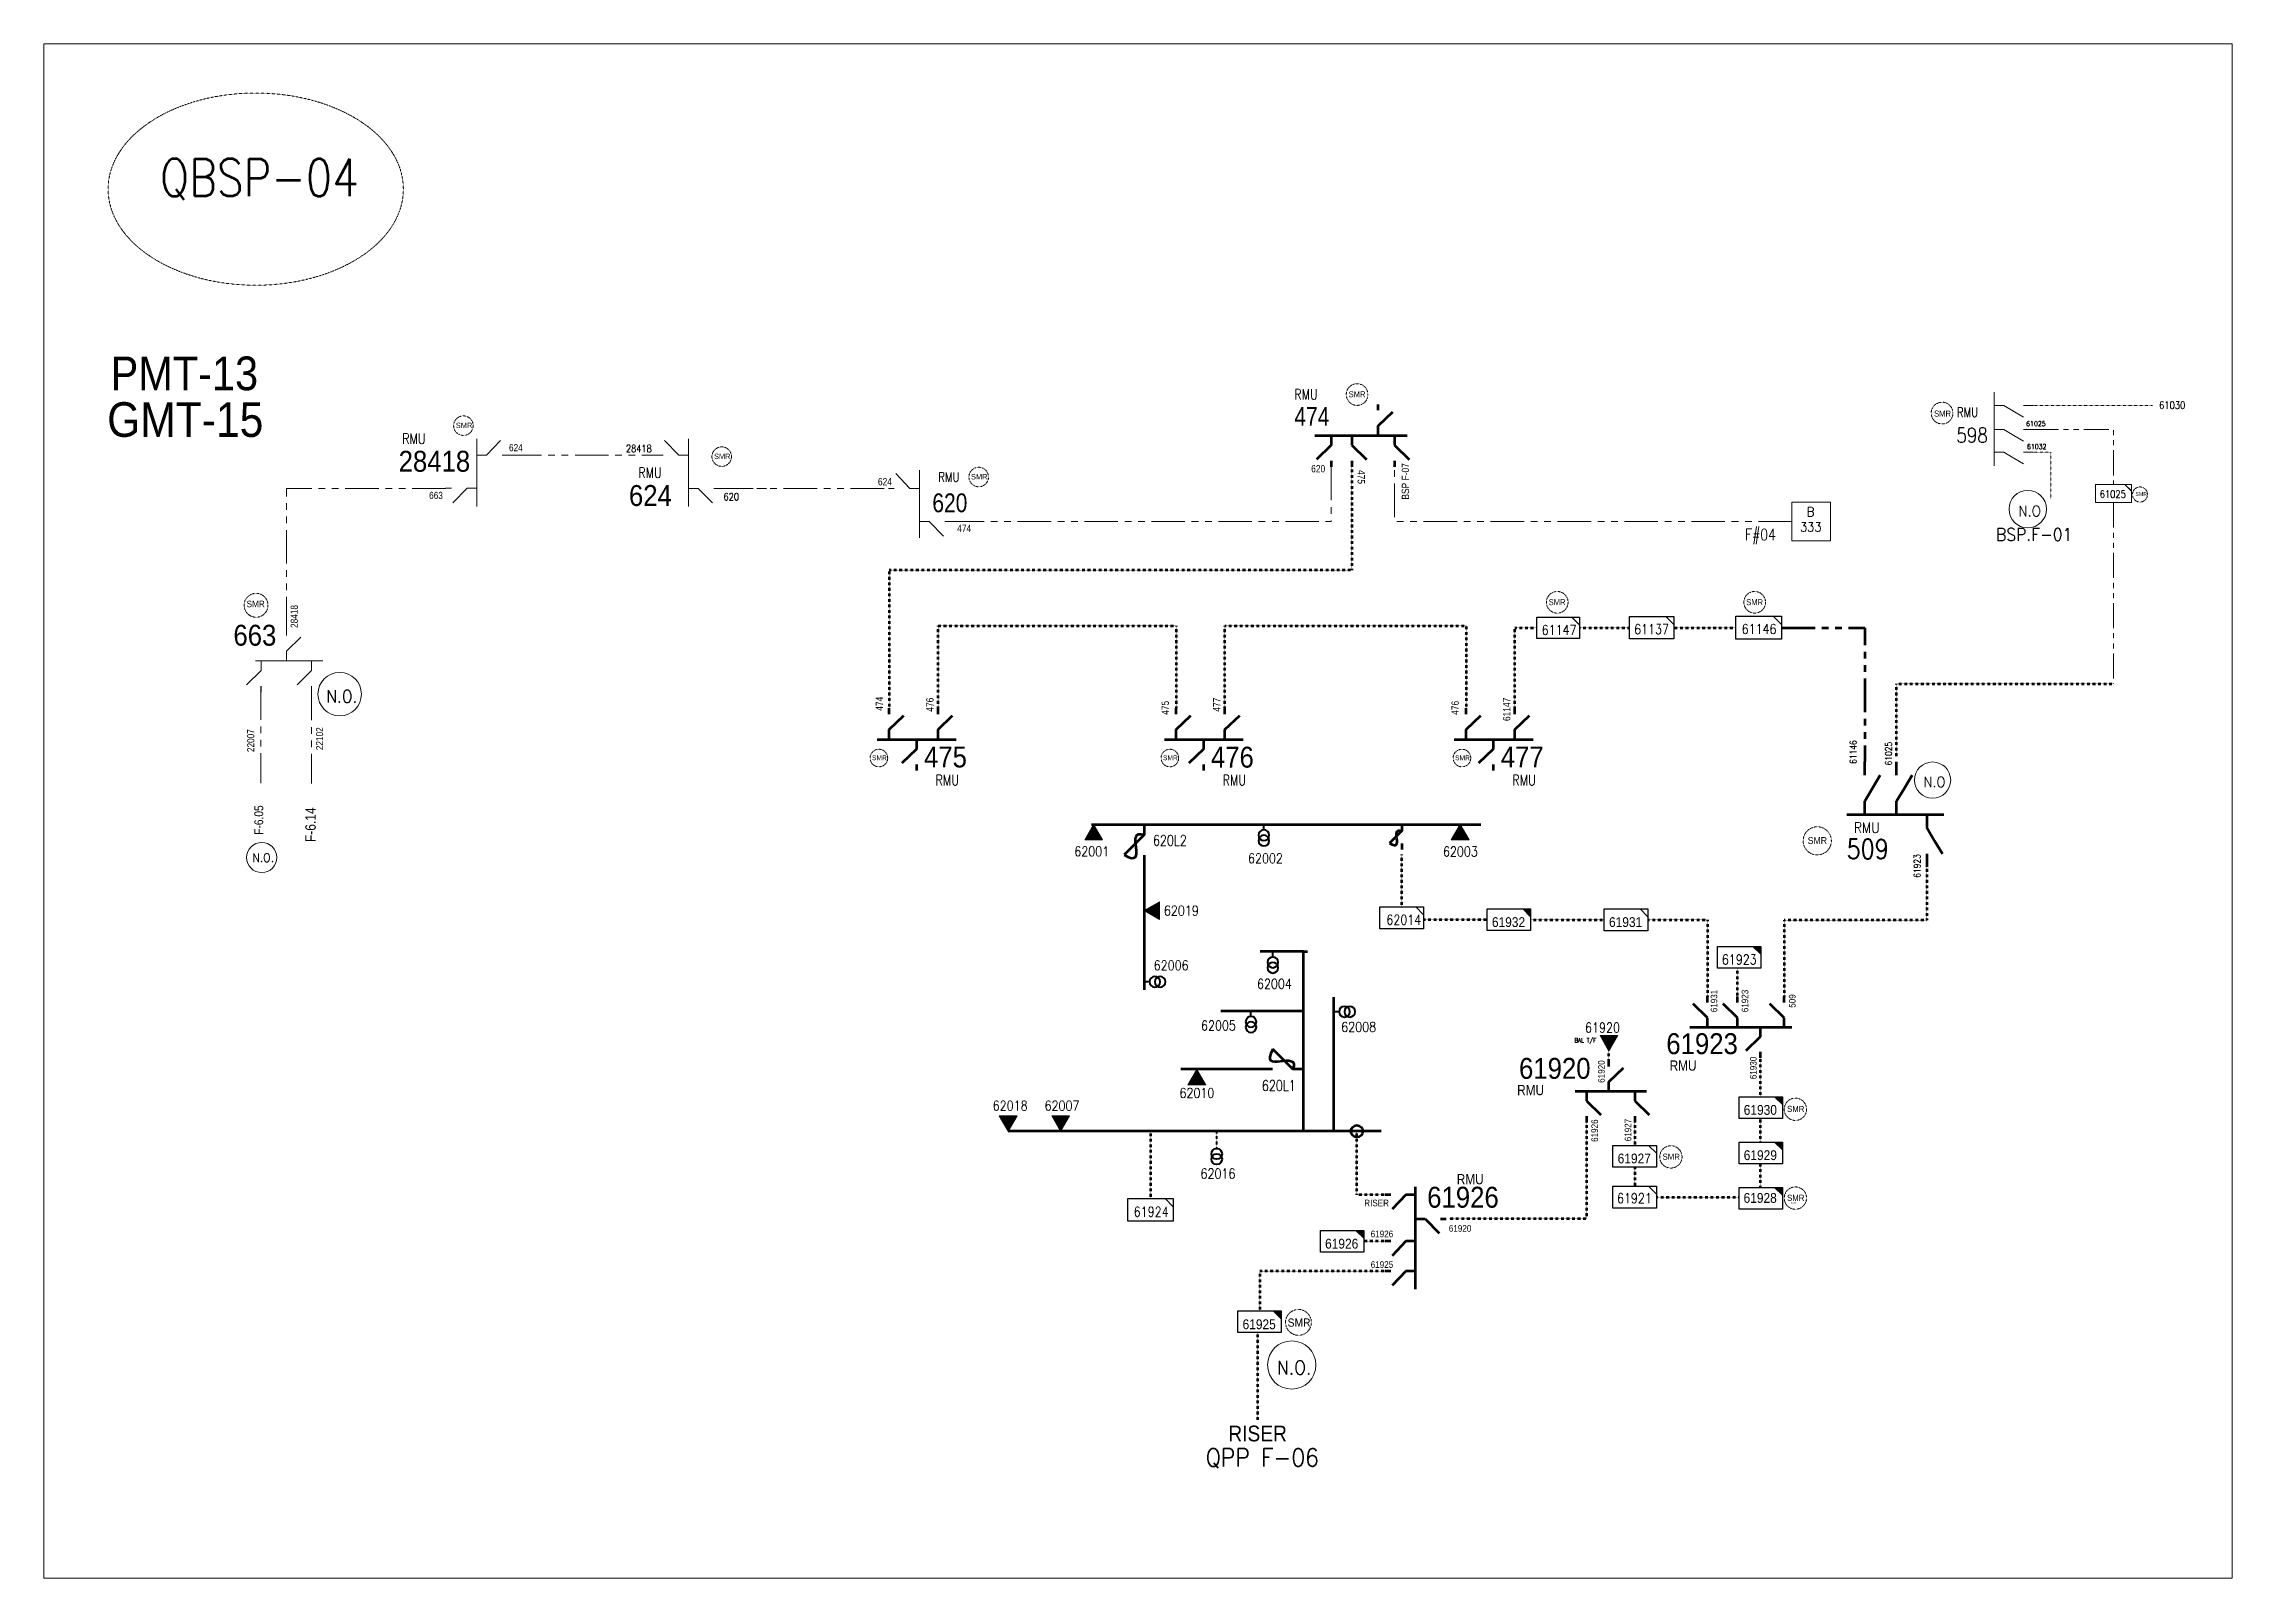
# Model space of a CAD drawing. Header units: metres. Extents: x 65984 to 144644, y -19036 to 23726.
# Drawn here: x 86619 to 88011, y 11408 to 12385 of the extents above; entities that cross this region are included whole.
import ezdxf
from ezdxf.enums import TextEntityAlignment as Align

# ---------------------------------------------------------------- set-up
doc = ezdxf.new("R2010")
doc.units = ezdxf.units.M
doc.header["$MEASUREMENT"] = 0
for name, pattern in [('( Phantom )', [2.5, 1.25, -0.25, 0.25, -0.25, 0.25, -0.25]), ('DGN Style 2', [0.023128, 0, -0.023128]), ('DGN Style 3', [0.013877, 0, -0.013877])]:
    doc.linetypes.add(name, pattern=pattern)
doc.layers.get('0').update_dxf_attribs({"color": 95, "lineweight": 40})
for name, color, linetype, lineweight in [('d_eos', 111, 'Continuous', 40), ('d_eos no', 121, 'Continuous', 40), ('d_fco text', 95, 'Continuous', 40), ('d_switch', 95, 'Continuous', 40), ('d_tf', 1, 'Continuous', 40), ('d_tf no', 6, 'Continuous', 40), ('d_ug cable', 95, 'Continuous', 40), ('d_ug main line', 95, 'Continuous', 40), ('d_village name', 7, 'Continuous', 40), ('fedr no', 95, 'Continuous', 40), ('GRID STATION  04', 7, 'Continuous', 40), ('Level 37', 7, 'Continuous', 0), ('O H MAIN FEEDER', 4, 'Continuous', 100), ('SW N O', 114, 'Continuous', 30)]:
    doc.layers.add(name, color=color, linetype=linetype, lineweight=lineweight)
doc.styles.add('NASKHF', font='naskhf.shx', dxfattribs={"height": 8})
doc.styles.add('Style-Arial', font='arial.ttf')
doc.styles.add('Style-ENGINEERING', font='ENGINEERING.shx')
doc.styles.add('Style-msdefault', font='msdefault.shx')
doc.styles.add('Style-simplex', font='simplex.shx')
doc.styles.add('Style-STANDARD', font='STANDARD.shx')

msp = doc.modelspace()

# ---------------------------------------------------------------- texts
at = {"color": 3, "linetype": 'Continuous', "lineweight": 80, "style": 'Style-STANDARD', "width": 0.833333}
for s, p in [('620L2', (87335.2, 11877.9)), ('620L1', (87404.5, 11721.9))]:
    msp.add_text(s, height=6.82, dxfattribs=at).set_placement(p, align=Align.MIDDLE_CENTER)
at = {"layer": 'd_eos no', "color": 7, "linetype": 'Continuous', "lineweight": 13, "style": 'Style-Arial', "width": 0.88}
for s, height, p in [('PMT-13', 21.46, (86661.4, 12185.8)), ('GMT-15', 22.04, (86659.2, 12156.7))]:
    msp.add_text(s, height=height, dxfattribs=at).set_placement(p, align=Align.TOP_LEFT)
at = {"layer": 'd_eos no', "color": 2, "linetype": 'Continuous', "lineweight": 140}
for s, height, style, width, p in [('474', 11.98, 'Style-msdefault', 0.833333, (87414.4, 12141.7)), ('475', 13.31, 'Style-Arial', 0.88, (87178.8, 11924.3)), ('476', 13.31, 'Style-Arial', 0.88, (87361.3, 11924.2)), ('477', 13.31, 'Style-Arial', 0.88, (87545.7, 11924.3))]:
    msp.add_text(s, height=height, dxfattribs=dict(at, style=style, width=width)).set_placement(p)
at = {"layer": 'd_eos no', "color": 2, "linetype": 'Continuous', "lineweight": 13, "style": 'Style-Arial', "width": 0.88}
for s, p in [('28418', (86844.6, 12125.8)), ('663', (86739.5, 12015.1))]:
    msp.add_text(s, height=13.31, dxfattribs=at).set_placement(p, align=Align.TOP_LEFT)
at = {"layer": 'd_eos no', "color": 2, "linetype": 'Continuous', "lineweight": 13, "style": 'Style-msdefault', "width": 0.833333}
msp.add_text('620', height=11.98, dxfattribs=at).set_placement((87184.1, 12086.7))
at = {"layer": 'd_eos no', "color": 7, "linetype": 'Continuous', "lineweight": 140, "style": 'Style-Arial', "width": 0.88}
for s, p in [('61923', (87651, 11755.2)), ('61920', (87557.3, 11739.5)), ('61926', (87498.9, 11657.5))]:
    msp.add_text(s, height=13.31, dxfattribs=at).set_placement(p, align=Align.TOP_LEFT)
at = {"layer": 'd_switch', "color": 7, "linetype": 'Continuous', "lineweight": 13, "style": 'Style-ENGINEERING', "width": 0.857143}
for s, p in [('624', (86914.8, 12130.1)), ('663', (86864, 12099.7))]:
    msp.add_text(s, height=4.57, dxfattribs=at).set_placement(p, align=Align.TOP_LEFT)
msp.add_text('28418', height=4.57, rotation=90, dxfattribs=at).set_placement((86775.9, 12013.1), align=Align.TOP_LEFT)
at = {"layer": 'd_switch', "color": 160, "linetype": 'Continuous', "lineweight": 13, "style": 'Style-ENGINEERING', "width": 0.857143}
for s, p in [('22007', (86748.2, 11934.1)), ('22102', (86792, 11935.3))]:
    msp.add_text(s, height=4.57, rotation=90, dxfattribs=at).set_placement(p, align=Align.TOP_LEFT)
at = {"layer": 'd_switch', "color": 55, "linetype": 'Continuous', "lineweight": 13, "style": 'Style-ENGINEERING', "width": 0.857143}
for s, height, p in [('F-6.05', 5.65, (86752.8, 11881.5)), ('F-6.14', 6.68, (86785.2, 11876.8))]:
    msp.add_text(s, height=height, rotation=90, dxfattribs=at).set_placement(p, align=Align.TOP_LEFT)
at = {"layer": 'd_tf no', "color": 1, "linetype": 'Continuous', "lineweight": 13, "style": 'Style-msdefault', "width": 0.945946}
for height, p in [(3.81, (87448.9, 12163.7)), (3.43, (86881, 12143.7)), (3.43, (87045.2, 12124)), (3.43, (87208.7, 12111)), (4.11, (86747.9, 12030.4)), (3.81, (87576.2, 12031.4)), (3.81, (87701.8, 12031.4)), (3.09, (87145.7, 11932)), (3.09, (87330.8, 11932)), (3.09, (87516.6, 11932))]:
    msp.add_text('SMR', height=height, dxfattribs=at).set_placement(p, align=Align.TOP_LEFT)
at = {"layer": 'd_tf no', "color": 7, "linetype": 'Continuous', "lineweight": 13, "style": 'Style-STANDARD', "width": 0.909091}
msp.add_text('61030', height=4.69, dxfattribs=at).set_placement((87972.8, 12154.8), align=Align.MIDDLE_CENTER)
at = {"layer": 'd_tf no', "color": 1, "linetype": 'Continuous', "lineweight": 40, "style": 'Style-msdefault', "width": 0.945946}
for height, p in [(3.85, (87821.3, 12151.4)), (2.43, (87949.4, 12099.5)), (4.38, (87740.9, 11880)), (3.93, (87727.8, 11709)), (3.93, (87648.6, 11678.6)), (3.93, (87727.8, 11652.4)), (5.19, (87410.1, 11573.7))]:
    msp.add_text('SMR', height=height, dxfattribs=at).set_placement(p, align=Align.TOP_LEFT)
at = {"layer": 'd_tf no', "color": 121, "linetype": 'Continuous', "lineweight": 13, "style": 'Style-STANDARD', "width": 0.909091}
msp.add_text('61025', height=4.69, dxfattribs=at).set_placement((87935, 12098.2), align=Align.MIDDLE_CENTER)
at = {"layer": 'd_tf no', "color": 2, "linetype": 'Continuous', "lineweight": 40, "width": 0.909091}
for s, style, p in [('61147', 'Style-STANDARD', (87582.8, 12011.8)), ('61146', 'Style-STANDARD', (87710, 12012.4)), ('61930', 'Style-msdefault', (87710.8, 11706.4)), ('61927', 'Style-msdefault', (87630.6, 11675.5)), ('61928', 'Style-msdefault', (87710.7, 11650.4)), ('61925', 'Style-msdefault', (87392, 11570))]:
    msp.add_text(s, height=6.25, dxfattribs=dict(at, style=style)).set_placement(p, align=Align.MIDDLE_CENTER)
at = {"layer": 'd_tf no', "color": 3, "linetype": 'Continuous', "lineweight": 40, "width": 0.909091}
for s, style, p in [('61137', 'Style-STANDARD', (87641.6, 12012.3)), ('62001', 'Style-STANDARD', (87285.5, 11870.9)), ('62002', 'Style-STANDARD', (87396, 11866.5)), ('62003', 'Style-STANDARD', (87520, 11870.8)), ('62019', 'Style-STANDARD', (87342.5, 11833.2)), ('62014', 'Style-STANDARD', (87484, 11827.4)), ('61932', 'Style-msdefault', (87550.6, 11825.9)), ('61931', 'Style-msdefault', (87625.1, 11825.9)), ('61923', 'Style-STANDARD', (87697.4, 11802.1)), ('62006', 'Style-STANDARD', (87336, 11798.4)), ('62004', 'Style-STANDARD', (87401.7, 11786.6)), ('62005', 'Style-STANDARD', (87366.1, 11760.1)), ('62008', 'Style-STANDARD', (87455.3, 11759.2)), ('61920', 'Style-STANDARD', (87610.4, 11758.8)), ('62018', 'Style-STANDARD', (87233.6, 11709.1)), ('62007', 'Style-STANDARD', (87266.6, 11709.1)), ('62010', 'Style-STANDARD', (87352.4, 11717.2)), ('61929', 'Style-msdefault', (87710.8, 11677.6)), ('62016', 'Style-STANDARD', (87365.8, 11665.9)), ('61921', 'Style-STANDARD', (87630.7, 11650.2)), ('61924', 'Style-STANDARD', (87323.3, 11641.6)), ('61926', 'Style-msdefault', (87444.5, 11621.3))]:
    msp.add_text(s, height=6.25, dxfattribs=dict(at, style=style)).set_placement(p, align=Align.MIDDLE_CENTER)
at = {"layer": 'd_tf no', "color": 3, "linetype": 'Continuous', "lineweight": 40, "insert": (87599.5, 11750.3), "char_height": 2.773, "attachment_point": 5, "line_spacing_factor": 0.875695, "style": 'Style-STANDARD'}
msp.add_mtext('\\H1x;\\W0.909091;BAL T/F', dxfattribs=at)
at = {"layer": 'd_tf no', "color": 121, "linetype": 'Continuous', "lineweight": 40, "insert": (87730.2, 11647.5), "char_height": 0.482, "attachment_point": 1, "style": 'NASKHF'}
msp.add_mtext('\\Fmsdefault;\\H1x;\\W0.945946;14.09.2023', dxfattribs=at)
at = {"layer": 'fedr no', "color": 6, "linetype": 'Continuous', "lineweight": 13, "style": 'Style-STANDARD', "width": 0.909091}
msp.add_text('QBSP-04', height=23.76, dxfattribs=at).set_placement((86756, 12299.6), align=Align.MIDDLE_CENTER)
at = {"layer": 'fedr no', "color": 6, "linetype": 'Continuous', "lineweight": 40, "insert": (87885, 12072.6), "char_height": 7.97, "attachment_point": 5, "style": 'Style-STANDARD'}
msp.add_mtext('BSP.F-01', dxfattribs=at)
at = {"layer": 'fedr no', "color": 55, "linetype": 'Continuous', "lineweight": 13, "insert": (87394, 11484.7), "char_height": 11.25, "attachment_point": 5, "style": 'Style-STANDARD'}
msp.add_mtext('QPP F-06', dxfattribs=at)
at = {"layer": 'GRID STATION  04', "color": 3, "linetype": 'Continuous', "lineweight": 13, "style": 'Style-STANDARD'}
for s, p in [('B', (87742.8, 12087)), ('333', (87742.9, 12077.3))]:
    msp.add_text(s, height=5.87, dxfattribs=at).set_placement(p, align=Align.MIDDLE_CENTER)
at = {"layer": 'GRID STATION  04', "color": 3, "linetype": 'Continuous', "lineweight": 13, "style": 'Style-STANDARD', "width": 0.866667}
msp.add_text('F#04', height=7.33, dxfattribs=at).set_placement((87710.9, 12072.5), align=Align.MIDDLE_CENTER)
at = {"layer": 'Level 37', "color": 2, "linetype": 'Continuous', "lineweight": 53, "width": 0.854701}
for style, p in [('Style-STANDARD', (87421.8, 12161.7)), ('Style-STANDARD', (87193.6, 11916.2)), ('Style-STANDARD', (87376.2, 11916.2)), ('Style-STANDARD', (87560.5, 11916.2)), ('Style-simplex', (87778.5, 11886))]:
    msp.add_text('RMU', height=6.65, dxfattribs=dict(at, style=style)).set_placement(p, align=Align.MIDDLE_CENTER)
at = {"layer": 'Level 37', "color": 2, "linetype": 'Continuous', "lineweight": 53, "ltscale": 1.099462, "style": 'Style-STANDARD', "width": 0.854701}
msp.add_text('RMU', height=5.99, dxfattribs=at).set_placement((87842.6, 12150.3), align=Align.MIDDLE_CENTER)
at = {"layer": 'Level 37', "color": 2, "linetype": 'Continuous', "lineweight": 13, "style": 'Style-STANDARD'}
for s, height, width, p in [('598', 9.39, 0.909091, (87845.5, 12135.7)), ('RMU', 6.65, 0.854701, (86854.3, 12133.5)), ('RMU', 6.65, 0.854701, (87004.5, 12111.9))]:
    msp.add_text(s, height=height, dxfattribs=dict(at, width=width)).set_placement(p, align=Align.MIDDLE_CENTER)
at = {"layer": 'Level 37', "color": 7, "linetype": 'Continuous', "lineweight": 13, "style": 'Style-STANDARD', "width": 0.909091}
for s, height, p in [('61025', 3.17, (87886.1, 12143.1)), ('28418', 4.64, (86997.4, 12127.2)), ('61032', 3.17, (87886.6, 12128.5)), ('620', 4.64, (87056.2, 12096.6))]:
    msp.add_text(s, height=height, dxfattribs=at).set_placement(p, align=Align.MIDDLE_CENTER)
at = {"layer": 'Level 37', "color": 2, "linetype": 'Continuous', "lineweight": 53, "ltscale": 0.9, "style": 'Style-STANDARD', "width": 0.854701}
msp.add_text('RMU', height=5.98, dxfattribs=at).set_placement((87194.6, 12109.1), align=Align.MIDDLE_CENTER)
at = {"layer": 'Level 37', "color": 7, "linetype": 'Continuous', "lineweight": 53, "style": 'Style-msdefault', "width": 0.857143}
for s, rotation, p in [('620', 359.9925, (87425.1, 12112.1)), ('475', 269.9925, (87454.6, 12113.6))]:
    msp.add_text(s, height=4.66, rotation=rotation, dxfattribs=at).set_placement(p)
for s, rotation, p in [('BSP F-07', 89.9925, (87482.7, 12117.9)), ('474', 90, (87148.1, 11969.3)), ('476', 90, (87180.2, 11968.7)), ('475', 90, (87329.9, 11966.7)), ('477', 90, (87362.7, 11968.7)), ('476', 90, (87514.3, 11966.7)), ('61147', 90, (87547.1, 11968.7))]:
    msp.add_text(s, height=4.66, rotation=rotation, dxfattribs=at).set_placement(p, align=Align.TOP_RIGHT)
at = {"layer": 'Level 37', "color": 2, "linetype": 'Continuous', "lineweight": 13, "style": 'Style-Arial', "width": 0.88}
msp.add_text('624', height=13.31, dxfattribs=at).set_placement((86991.1, 12104), align=Align.TOP_LEFT)
at = {"layer": 'Level 37', "color": 7, "linetype": 'Continuous', "lineweight": 13, "style": 'Style-msdefault', "width": 0.857143}
for s, p in [('624', (87149.5, 12108.5)), ('474', (87199.9, 12078.8))]:
    msp.add_text(s, height=4.66, dxfattribs=at).set_placement(p, align=Align.TOP_LEFT)
at = {"layer": 'Level 37', "color": 7, "linetype": 'Continuous', "lineweight": 53, "width": 0.909091}
for s, rotation, style, p in [('61146', 90, 'Style-STANDARD', (87769.9, 11934.1)), ('61025', 90, 'Style-STANDARD', (87792.4, 11933.1)), ('61923', 90.008, 'Style-STANDARD', (87810.5, 11861.6)), ('61931', 90, 'Style-msdefault', (87681.3, 11775.7)), ('61923', 90, 'Style-msdefault', (87701, 11775.7)), ('509', 90, 'Style-msdefault', (87731.1, 11775.7)), ('61920', 89.9995, 'Style-msdefault', (87609.7, 11730.8)), ('61930', 90, 'Style-msdefault', (87706.3, 11733.1)), ('61926', 90, 'Style-msdefault', (87605.4, 11693.2)), ('61927', 90, 'Style-msdefault', (87626.6, 11693.6))]:
    msp.add_text(s, height=4.23, rotation=rotation, dxfattribs=dict(at, style=style)).set_placement(p, align=Align.MIDDLE_CENTER)
at = {"layer": 'Level 37', "color": 2, "linetype": 'Continuous', "lineweight": 120, "style": 'Style-STANDARD', "width": 0.909091}
msp.add_text('509', height=12.5, dxfattribs=at).set_placement((87779.1, 11872.4), align=Align.MIDDLE_CENTER)
at = {"layer": 'Level 37', "color": 7, "linetype": 'Continuous', "lineweight": 100, "style": 'Style-msdefault', "width": 0.86}
for p in [(87670.2, 11737.9), (87573.2, 11722.3), (87534.8, 11665.6)]:
    msp.add_text('RMU', height=6.52, rotation=0.0004, dxfattribs=at).set_placement(p, align=Align.TOP_RIGHT)
at = {"layer": 'Level 37', "color": 7, "linetype": 'Continuous', "lineweight": 53, "style": 'Style-msdefault', "width": 0.909091}
for s, p in [('RISER', (87466.7, 11647.2)), ('61926', (87470.1, 11627.5)), ('61920', (87519.8, 11631)), ('61925', (87470.1, 11608))]:
    msp.add_text(s, height=4.23, dxfattribs=at).set_placement(p, align=Align.MIDDLE_CENTER)
at = {"layer": 'Level 37', "color": 7, "linetype": 'Continuous', "lineweight": 53, "ltscale": 1.916566, "style": 'Style-msdefault', "width": 0.909091}
msp.add_text('RISER', height=10.03, dxfattribs=at).set_placement((87391, 11500.5), align=Align.MIDDLE_CENTER)

# ---------------------------------------------------------------- blocks, each defined once
blk = doc.blocks.new('*U1294')
at = {"layer": 'd_eos', "color": 2, "linetype": 'Continuous', "lineweight": 13, "ltscale": 0.849632}
for p, q in [((-4.6, 8.4), (-11.4, 15.4)), ((0, 16.2), (0, -16.2)), ((-12.1, 8.4), (-14.9, 8.4)), ((0, 8.4), (-4.6, 8.4)), ((0, -7.5), (4.7, -7.5)), ((4.7, -7.5), (11.5, -14.5)), ((12.1, -7.5), (14.9, -7.5))]:
    blk.add_line(p, q, dxfattribs=at)
blk = doc.blocks.new('*U1295')
at = {"layer": 'd_eos', "color": 2, "linetype": 'Continuous', "lineweight": 13, "ltscale": 0.849632}
for p, q in [((0, 16.2), (0, -16.2)), ((4.6, 8.4), (11.4, 15.4)), ((0, 8.4), (4.6, 8.4)), ((12.1, 8.4), (14.9, 8.4)), ((-12.1, -7.4), (-14.9, -7.4)), ((-4.6, -7.4), (-11.4, -14.5)), ((0, -7.4), (-4.6, -7.4))]:
    blk.add_line(p, q, dxfattribs=at)
blk = doc.blocks.new('*U1296')
at = {"layer": 'd_eos', "color": 2, "linetype": 'Continuous', "lineweight": 13, "ltscale": 0.849632}
for p, q in [((-12.1, 11.3), (-14.9, 11.3)), ((-4.6, 11.3), (-11.4, 18.3)), ((0, 11.3), (-4.6, 11.3)), ((0, 14), (0, -18.3)), ((-4.6, -12.9), (-11.4, -5.9)), ((0, -0.8), (4.7, -0.8)), ((4.7, -0.8), (11.4, -7.8)), ((12.1, -0.8), (14.9, -0.8)), ((-12.1, -12.9), (-14.9, -12.9)), ((0, -12.9), (-4.6, -12.9))]:
    blk.add_line(p, q, dxfattribs=at)
blk = doc.blocks.new('TRANS_2_1')
at = {"color": 0, "linetype": 'Continuous', "lineweight": 0, "ltscale": 500, "flags": 128}
blk.add_lwpolyline([(8668600, 4991700), (8668600, -5008300), (9500, -8300)], close=True, dxfattribs=at)
at = {"color": 0, "linetype": 'Continuous', "lineweight": 0, "ltscale": 500}
blk.add_solid([(8668600, 4991700), (8668600, -5008300), (9500, -8300)], dxfattribs=at)
blk = doc.blocks.new('FUSE01_1_1')
at = {"color": 0, "linetype": 'ByBlock', "lineweight": -2, "ltscale": 500}
blk.add_line((0, -8575), (0, -11275), dxfattribs=at)
at = {"color": 0, "linetype": 'ByBlock', "lineweight": -2, "ltscale": 500, "flags": 128}
blk.add_lwpolyline([(0, 25), (0, -2875), (-5600, -8475)], dxfattribs=at)
at = {"color": 0, "linetype": 'ByBlock', "lineweight": -2, "ltscale": 500}
blk.add_open_spline([(-5600, -8475), (1700, -12675), (-5800, -675), (0, -2875)], degree=3, dxfattribs=at)
blk = doc.blocks.new('TFU_180')
at = {"layer": 'd_fco text', "color": 0, "linetype": 'DGN Style 2', "lineweight": 40, "ltscale": 500}
blk.add_line((0, 5000), (0, 0), dxfattribs=at)
at = {"layer": 'd_fco text', "color": 0, "linetype": 'Continuous', "lineweight": 40, "ltscale": 500}
for centre in [(0, 15000), (0, 10000)]:
    blk.add_circle(centre, 5000, dxfattribs=at)
blk = doc.blocks.new('TFU_1_1')
at = {"layer": 'd_switch', "color": 0, "linetype": 'Continuous', "lineweight": 40, "ltscale": 500}
blk.add_line((0, 5000), (0, 0), dxfattribs=at)
for centre in [(0, 15000), (0, 10000)]:
    blk.add_circle(centre, 5000, dxfattribs=at)
blk = doc.blocks.new('TF_1_1')
at = {"layer": 'd_village name', "color": 0, "linetype": 'Continuous', "lineweight": 30, "ltscale": 500}
blk.add_line((3150, 2475), (4950, 675), dxfattribs=at)
blk.add_3dface([(-5050, 2475), (4950, 2475), (4950, -2525), (-5050, -2525)], dxfattribs=at)
blk = doc.blocks.new('TF_2_2')
at = {"layer": 'd_village name', "color": 0, "linetype": 'Continuous', "lineweight": 30, "ltscale": 500}
blk.add_line((3150, 2475), (4950, 675), dxfattribs=at)
blk.add_3dface([(-5050, 2475), (4950, 2475), (4950, -2525), (-5050, -2525)], dxfattribs=at)
blk = doc.blocks.new('exist.us-1000kva_1_1')
at = {"layer": 'd_village name', "color": 0, "linetype": 'Continuous', "lineweight": 0, "ltscale": 500, "flags": 128}
blk.add_lwpolyline([(19997, 6459), (16400, 10000), (20000, 10000)], close=True, dxfattribs=at)
at = {"layer": 'd_village name', "color": 0, "linetype": 'Continuous', "lineweight": 0, "ltscale": 500, "extrusion": (0, 0, -1)}
blk.add_solid([(-19997, 6459), (-16400, 10000), (-20000, 10000)], dxfattribs=at)
at = {"layer": 'd_village name', "color": 0, "linetype": 'DGN Style 3', "lineweight": 106, "ltscale": 500, "xscale": 2, "yscale": 2}
blk.add_blockref('TF_2_2', (10100, 5050), dxfattribs=at)
blk = doc.blocks.new('TF_1_2')
at = {"color": 0, "linetype": 'Continuous', "lineweight": 30, "ltscale": 500}
blk.add_line((3150, 2475), (4950, 675), dxfattribs=at)
blk.add_3dface([(-5050, 2475), (4950, 2475), (4950, -2525), (-5050, -2525)], dxfattribs=at)
blk = doc.blocks.new('*U1458')
at = {"layer": 'SW N O', "color": 3, "lineweight": 13, "ltscale": 0.426762}
blk.add_circle((0, 0), 16.8, dxfattribs=at)
at = {"layer": 'SW N O', "color": 3, "lineweight": 13, "style": 'Style-STANDARD'}
blk.add_text('N.O.', height=9.6, dxfattribs=at).set_placement((1.7, -0.2), align=Align.MIDDLE_CENTER)
blk = doc.blocks.new('*U3893')
at = {"layer": 'SW N O', "color": 3, "lineweight": 13, "ltscale": 0.426762}
blk.add_circle((0, 0), 16.8, dxfattribs=at)
at = {"layer": 'SW N O', "color": 3, "lineweight": 13, "insert": (1.7, -1.8), "char_height": 9.6, "attachment_point": 5, "line_spacing_factor": 0.6, "style": 'Style-STANDARD'}
blk.add_mtext('N.O.', dxfattribs=at)
blk = doc.blocks.new('*U3971')
at = {"layer": 'SW N O', "color": 3, "lineweight": 13, "ltscale": 0.426762}
blk.add_circle((0, 0), 16.8, dxfattribs=at)
at = {"layer": 'SW N O', "color": 3, "lineweight": 13, "insert": (1.7, -1.8), "char_height": 9.6, "attachment_point": 5, "line_spacing_factor": 0.6, "style": 'Style-STANDARD'}
blk.add_mtext('N.O', dxfattribs=at)
blk = doc.blocks.new('*U1060')
at = {"layer": 'd_eos', "color": 2, "linetype": 'Continuous', "lineweight": 13, "ltscale": 0.702598}
for p, q in [((-29.4, 54.9), (-29.3, -54.9)), ((-29.4, 34.8), (-14.7, 34.8)), ((-14.7, 34.8), (14.7, 17.4)), ((14.7, 34.8), (29.4, 34.8)), ((-29.3, -1), (-14.7, -1)), ((-14.7, -1), (0, -9.7)), ((0, -9.7), (14.7, -18.4)), ((14.7, -1), (29.4, -1)), ((-29.3, -34.7), (-14.7, -34.7)), ((-14.7, -34.7), (0, -43.4)), ((0, -43.4), (14.7, -52.1)), ((14.7, -34.7), (29.4, -34.7))]:
    blk.add_line(p, q, dxfattribs=at)
blk = doc.blocks.new('TF_1_4')
at = {"color": 0, "linetype": 'ByBlock', "lineweight": -2, "ltscale": 500}
blk.add_line((3150, 2475), (4950, 675), dxfattribs=at)
blk.add_3dface([(-5050, 2475), (4950, 2475), (4950, -2525), (-5050, -2525)], dxfattribs=at)
blk = doc.blocks.new('*U2555')
at = {"color": 2, "linetype": 'Continuous', "lineweight": 13, "ltscale": 0.546866, "flags": 128}
blk.add_lwpolyline([(18.3, 14.3), (28.6, 14.3), (28.6, 4)], close=True, dxfattribs=at)
at = {"color": 2, "linetype": 'Continuous', "lineweight": 13, "ltscale": 0.546866, "xscale": 0.005720000000000002, "yscale": 0.005720000000000002, "zscale": 0.006084002084081081}
blk.add_blockref('TF_1_4', (0.3, 0.2), dxfattribs=at)
blk = doc.blocks.new('*U4285')
at = {"layer": 'SW N O', "color": 3, "lineweight": 13, "ltscale": 0.426762}
blk.add_circle((0, 0), 16.8, dxfattribs=at)
at = {"layer": 'SW N O', "color": 3, "lineweight": 13, "insert": (1.7, -1.8), "char_height": 9.6, "attachment_point": 5, "line_spacing_factor": 0.6, "style": 'Style-STANDARD'}
blk.add_mtext('N.O', dxfattribs=at)

# ---------------------------------------------------------------- linework, layer by layer
at = {"color": 3, "linetype": 'Continuous', "lineweight": 100, "ltscale": 0.568021}
for p, q in [((87285.4, 11888), (87533, 11888)), ((87318.8, 11888), (87318.8, 11883.5)), ((87318.8, 11864.7), (87318.8, 11782.8)), ((87420.1, 11807.2), (87422.7, 11807.2)), ((87439.4, 11692.8), (87439.4, 11778.1)), ((87420.1, 11769.2), (87367.7, 11769.2)), ((87397.1, 11732.3), (87342.1, 11732.3)), ((87420.1, 11732.3), (87414.7, 11732.3)), ((87469.7, 11692.8), (87232.3, 11692.8))]:
    msp.add_line(p, q, dxfattribs=at)
at = {"color": 3, "linetype": 'DGN Style 3', "lineweight": 140}
for p, q in [((87482.7, 11835.6), (87482.7, 11869)), ((87537.1, 11827.4), (87496.7, 11827.4)), ((87564.6, 11827.4), (87611.6, 11827.4)), ((87696.3, 11778.5), (87696.3, 11796.7)), ((87614.5, 11737.7), (87614.5, 11743.8)), ((87710.6, 11739.6), (87710.6, 11714.8)), ((87630.9, 11698.8), (87630.9, 11683.8)), ((87711, 11685.9), (87711, 11701)), ((87323, 11649.8), (87323, 11692.8)), ((87630.9, 11669.9), (87630.9, 11657.8)), ((87711, 11657.1), (87711, 11672.2)), ((87644.8, 11650.9), (87697.3, 11650.9)), ((87472, 11622.8), (87458.6, 11622.8))]:
    msp.add_line(p, q, dxfattribs=at)
at = {"color": 3, "linetype": 'DGN Style 2', "lineweight": 40, "ltscale": 0.568021}
msp.add_line((87365, 11681.9), (87365, 11692.8), dxfattribs=at)
at = {"color": 5, "linetype": 'DGN Style 3', "lineweight": 140}
msp.add_line((87391.1, 11509.3), (87391.1, 11564.7), dxfattribs=at)
at = {"color": 3, "linetype": 'DGN Style 3', "lineweight": 140, "flags": 128}
for points in [[(87816.7, 11861.1), (87816.7, 11827.1), (87725.9, 11827.1), (87725.9, 11778.5)], [(87639.3, 11827.4), (87677.2, 11827.4), (87677.2, 11778.5)], [(87600.2, 11698.8), (87600.2, 11637.1), (87512.7, 11637.1)], [(87472, 11652.4), (87454.2, 11652.4), (87454.2, 11692.8)], [(87472, 11603.7), (87392.5, 11603.7), (87392.5, 11578.4)]]:
    msp.add_lwpolyline(points, dxfattribs=at)
at = {"color": 3, "linetype": 'Continuous', "lineweight": 100, "ltscale": 0.568021, "flags": 128}
msp.add_lwpolyline([(87420.1, 11692.8), (87420.1, 11807.2), (87392.7, 11807.2)], dxfattribs=at)
at = {"color": 3, "linetype": 'Continuous', "lineweight": 100, "ltscale": 0.568021}
msp.add_circle((87454.2, 11692.8), 3.8, dxfattribs=at)
at = {"layer": 'd_eos', "color": 2, "linetype": 'Continuous', "lineweight": 211, "ltscale": 0.849632}
for p, q in [((87467.7, 12151.6), (87467.7, 12155.3)), ((87467.7, 12141.7), (87477.1, 12150.7)), ((87467.7, 12135.5), (87467.7, 12141.7)), ((87427.5, 12135.5), (87486.1, 12135.5)), ((87437.8, 12129.3), (87428.5, 12120.2)), ((87437.8, 12135.5), (87437.8, 12129.3)), ((87451, 12135.5), (87451, 12129.3)), ((87451, 12129.3), (87460.3, 12120.2)), ((87478.1, 12135.5), (87478.1, 12129.3)), ((87478.1, 12129.3), (87487.4, 12120.2)), ((87156.7, 11958.3), (87156.7, 11962.1)), ((87187.7, 11958.3), (87187.7, 11962.1)), ((87339.2, 11958.3), (87339.2, 11962.1)), ((87370.2, 11958.3), (87370.2, 11962.1)), ((87523.6, 11958.3), (87523.6, 11962.1)), ((87554.6, 11958.3), (87554.6, 11962.1)), ((87156.7, 11948.4), (87166, 11957.4)), ((87156.7, 11942.2), (87156.7, 11948.4)), ((87187.7, 11948.4), (87197, 11957.4)), ((87187.7, 11942.2), (87187.7, 11948.4)), ((87339.2, 11948.4), (87348.6, 11957.4)), ((87339.2, 11942.2), (87339.2, 11948.4)), ((87370.2, 11948.4), (87379.6, 11957.4)), ((87370.2, 11942.2), (87370.2, 11948.4)), ((87523.6, 11948.4), (87532.9, 11957.4)), ((87523.6, 11942.2), (87523.6, 11948.4)), ((87554.6, 11948.4), (87563.9, 11957.4)), ((87554.6, 11942.2), (87554.6, 11948.4)), ((87149.1, 11942.2), (87199.3, 11942.2)), ((87174, 11936), (87164.7, 11927)), ((87174, 11942.2), (87174, 11936)), ((87331.7, 11942.2), (87381.9, 11942.2)), ((87356.6, 11936), (87347.3, 11927)), ((87356.6, 11942.2), (87356.6, 11936)), ((87516, 11942.2), (87566.2, 11942.2)), ((87540.9, 11936), (87531.6, 11927)), ((87540.9, 11942.2), (87540.9, 11936)), ((87174, 11926.1), (87174, 11922.3)), ((87356.6, 11926.1), (87356.6, 11922.3)), ((87540.9, 11926.1), (87540.9, 11922.3))]:
    msp.add_line(p, q, dxfattribs=at)
at = {"layer": 'd_eos', "color": 7, "linetype": 'Continuous', "lineweight": 211, "ltscale": 0.849632}
for p, q in [((87437.8, 12119.4), (87437.8, 12115.6)), ((87451, 12119.4), (87451, 12115.6)), ((87478.1, 12119.4), (87478.1, 12115.6))]:
    msp.add_line(p, q, dxfattribs=at)
at = {"layer": 'd_eos', "color": 7, "linetype": 'Continuous', "lineweight": 211, "ltscale": 0.935158}
for p, q in [((87777.2, 11919.4), (87777.2, 11927.8)), ((87777.2, 11902.8), (87787.1, 11919.4)), ((87797.5, 11919.4), (87797.5, 11927.8)), ((87802.5, 11911.1), (87807.4, 11919.4)), ((87797.5, 11902.8), (87802.5, 11911.1)), ((87797.5, 11894.4), (87797.5, 11902.8)), ((87816.7, 11894.4), (87816.7, 11886.1)), ((87816.7, 11886.1), (87821.6, 11877.7)), ((87821.6, 11877.7), (87826.6, 11869.4)), ((87816.7, 11869.4), (87816.7, 11861.1))]:
    msp.add_line(p, q, dxfattribs=at)
at = {"layer": 'd_eos', "color": 2, "linetype": 'Continuous', "lineweight": 211, "ltscale": 0.935158}
for p, q in [((87777.2, 11894.4), (87777.2, 11902.8)), ((87765.8, 11894.4), (87827.6, 11894.4))]:
    msp.add_line(p, q, dxfattribs=at)
at = {"layer": 'd_eos', "color": 7, "linetype": 'Continuous', "lineweight": 211, "ltscale": 0.832639}
for p, q in [((87677.2, 11774.8), (87677.2, 11778.5)), ((87696.3, 11774.8), (87696.3, 11778.5)), ((87725.9, 11774.8), (87725.9, 11778.5)), ((87677.2, 11765.1), (87668.1, 11774)), ((87677.2, 11759.1), (87677.2, 11765.1)), ((87696.3, 11765.1), (87687.1, 11774)), ((87696.3, 11759.1), (87696.3, 11765.1)), ((87725.9, 11765.1), (87716.8, 11774)), ((87725.9, 11759.1), (87725.9, 11765.1)), ((87665.9, 11759.1), (87730.9, 11759.1)), ((87710.6, 11753), (87701.5, 11744.1)), ((87710.6, 11759.1), (87710.6, 11753)), ((87614.5, 11734), (87614.5, 11737.7)), ((87710.6, 11743.3), (87710.6, 11739.6)), ((87614.5, 11724.3), (87623.7, 11733.1)), ((87614.5, 11718.2), (87614.5, 11724.3)), ((87638.4, 11718.2), (87593, 11718.2)), ((87600.2, 11718.2), (87600.2, 11712.2)), ((87600.2, 11712.2), (87609.4, 11703.3)), ((87630.9, 11718.2), (87630.9, 11712.2)), ((87630.9, 11712.2), (87640, 11703.3)), ((87600.2, 11702.4), (87600.2, 11698.8)), ((87630.9, 11702.4), (87630.9, 11698.8)), ((87475.7, 11652.4), (87472, 11652.4)), ((87485.4, 11652.4), (87476.6, 11643.3)), ((87491.5, 11652.4), (87485.4, 11652.4)), ((87491.5, 11592.4), (87491.5, 11657.4)), ((87491.5, 11637.1), (87497.6, 11637.1)), ((87497.6, 11637.1), (87506.4, 11628)), ((87507.3, 11637.1), (87510.9, 11637.1)), ((87475.7, 11622.8), (87472, 11622.8)), ((87485.4, 11622.8), (87476.6, 11613.6)), ((87491.5, 11622.8), (87485.4, 11622.8)), ((87475.7, 11603.7), (87472, 11603.7)), ((87485.4, 11603.7), (87476.6, 11594.6)), ((87491.5, 11603.7), (87485.4, 11603.7))]:
    msp.add_line(p, q, dxfattribs=at)
at = {"layer": 'd_ug cable', "color": 3, "linetype": 'DGN Style 3', "lineweight": 140}
for p, q in [((87595.8, 12013.2), (87627.7, 12013.2)), ((87655.9, 12013.2), (87695.3, 12013.2))]:
    msp.add_line(p, q, dxfattribs=at)
at = {"layer": 'd_ug cable', "color": 1, "linetype": 'DGN Style 3', "lineweight": 13, "flags": 128}
for points in [[(87884.5, 12154.6), (87960.2, 12154.6), (87960.2, 12154.6)], [(87884.5, 12124.9), (87895.5, 12124.9), (87895.5, 12124.9)], [(87895.5, 12095), (87895.5, 12124.9), (87895.5, 12124.9)]]:
    msp.add_lwpolyline(points, dxfattribs=at)
at = {"layer": 'd_ug cable', "color": 1, "linetype": '( Phantom )', "lineweight": 13, "ltscale": 12.802868, "flags": 128}
for points in [[(87884.5, 12139.3), (87935.4, 12139.3), (87935.4, 12104.4)], [(87935.4, 12092.9), (87935.4, 11977.5)]]:
    msp.add_lwpolyline(points, dxfattribs=at)
at = {"layer": 'd_ug cable', "color": 3, "linetype": 'DGN Style 3', "lineweight": 100, "flags": 128}
for points in [[(87451, 12115.6), (87451, 12049.8), (87156.7, 12049.8), (87156.7, 11962.1)], [(87187.7, 11962.1), (87187.7, 12014.5), (87339.2, 12014.5), (87339.2, 11962.1)], [(87370.2, 11962.1), (87370.2, 12014.5), (87523.6, 12014.5), (87523.6, 11962.1)], [(87554.6, 11962.1), (87554.6, 12013.2), (87568.7, 12013.2)]]:
    msp.add_lwpolyline(points, dxfattribs=at)
at = {"layer": 'd_ug cable', "color": 2, "linetype": 'DGN Style 3', "lineweight": 0, "flags": 128}
msp.add_lwpolyline([(87590.6, 12020), (87595.8, 12020), (87595.8, 12014.7)], close=True, dxfattribs=at)
at = {"layer": 'd_ug cable', "color": 3, "linetype": '( Phantom )', "lineweight": 100, "ltscale": 17.040617, "flags": 128}
msp.add_lwpolyline([(87724.3, 12013.2), (87777.2, 12013.2), (87777.2, 11927.8)], dxfattribs=at)
at = {"layer": 'd_ug cable', "color": 1, "linetype": 'DGN Style 3', "lineweight": 100, "flags": 128}
msp.add_lwpolyline([(87797.5, 11931.6), (87797.5, 11977.5), (87935.4, 11977.5)], dxfattribs=at)
at = {"layer": 'd_ug cable', "color": 2, "linetype": 'DGN Style 3', "lineweight": 0}
for centre, radius in [((87454.3, 12161.6), 6.9), ((86885.8, 12141.8), 6.21), ((87050.1, 12122.1), 6.21), ((87213.6, 12109.1), 6.21), ((86753.9, 12027.5), 7.6), ((87581.6, 12029.4), 6.9), ((87707.2, 12029.4), 6.9), ((87150.1, 11930.3), 5.59), ((87335.2, 11930.3), 5.59), ((87521, 11930.3), 5.59)]:
    msp.add_circle(centre, radius, dxfattribs=at)
at = {"layer": 'd_ug cable', "color": 2, "linetype": 'DGN Style 3', "lineweight": 13}
for centre, radius in [((87826.4, 12149.8), 6.92), ((87952.3, 12098), 4.8), ((87747, 11877.6), 8.97), ((87733.1, 11706.8), 7.1), ((87653.9, 11676.5), 7.1), ((87733.1, 11650.3), 7.1), ((87417, 11571.2), 8.21)]:
    msp.add_circle(centre, radius, dxfattribs=at)
at = {"layer": 'd_ug main line', "color": 3, "linetype": '( Phantom )', "lineweight": 13, "ltscale": 17.040617, "flags": 128}
for points in [[(86914.2, 12123), (87011, 12123)], [(87437.8, 12115.6), (87437.8, 12080.8), (87192.8, 12080.8)], [(87730.9, 12080.8), (87478.1, 12080.8), (87478.1, 12115.6)], [(86874.5, 12101.9), (86773.2, 12101.9), (86773.2, 12011.9)], [(87046.9, 12101.9), (87156.1, 12101.9)], [(86757, 11976), (86757, 11914.4)], [(86789.2, 11975.6), (86789.2, 11914.2)]]:
    msp.add_lwpolyline(points, dxfattribs=at)
at = {"layer": 'd_ug main line', "color": 131, "linetype": '( Phantom )', "lineweight": 13, "ltscale": 17.040617, "flags": 128}
msp.add_lwpolyline([(87048.8, 12101.9), (87081.2, 12101.9)], dxfattribs=at)
at = {"layer": 'fedr no', "color": 82, "linetype": 'DGN Style 3', "lineweight": 13, "true_color": 0x1dc70e}
msp.add_ellipse((86753.7, 12292.3), major_axis=(93.9, 0), ratio=0.651175, dxfattribs=at)
at = {"layer": 'GRID STATION  04', "color": 3, "linetype": 'Continuous', "lineweight": 13, "ltscale": 0.783868, "flags": 128}
msp.add_lwpolyline([(87755.4, 12068.6), (87730.9, 12068.6), (87730.9, 12093.1), (87755.4, 12093.1)], close=True, dxfattribs=at)
at = {"layer": 'O H MAIN FEEDER', "color": 140, "lineweight": 13, "ltscale": 0.498271, "flags": 128}
msp.add_lwpolyline([(86618.9, 12384.8), (88011, 12384.8), (88011, 11408.4), (86618.9, 11408.4)], close=True, dxfattribs=at)

# ---------------------------------------------------------------- block references
at = {"color": 2, "linetype": 'Continuous', "lineweight": 13, "ltscale": 0.546866, "xscale": 0.4012293440304244, "yscale": 0.4012293440304244, "zscale": 0.4012293440304244}
msp.add_blockref('*U2555', (87935.4, 12098.6), dxfattribs=at)
at = {"color": 2, "linetype": 'Continuous', "lineweight": 30, "ltscale": 0.722146, "xscale": 0.002708338841119261, "yscale": 0.002708338841119261, "zscale": 0.003249077699981808}
msp.add_blockref('TF_1_1', (87582.4, 12013.3), dxfattribs=at)
at = {"color": 2, "linetype": 'Continuous', "lineweight": 30, "ltscale": 0.755577, "xscale": 0.002909218697102458, "yscale": 0.002909218697102458, "zscale": 0.003249077699981808}
msp.add_blockref('TF_1_1', (87709.9, 12013.3), dxfattribs=at)
at = {"color": 3, "linetype": 'Continuous', "lineweight": 106, "ltscale": 0.568021, "xscale": 0.002272082307679584, "yscale": 0.002272082307679584, "zscale": 0.002272082307679584}
msp.add_blockref('FUSE01_1_1', (87318.8, 11887.9), dxfattribs=at)
at = {"color": 3, "linetype": 'Continuous', "lineweight": 40, "ltscale": 0.568021, "extrusion": (0, 0, -1), "xscale": 0.0006816246923038753, "yscale": 0.0006816246923038753, "zscale": 0.0006816246923038753}
for p, rotation in [((-87395, 11888), 179.9999999999999), ((-87400.7, 11807.1), 179.9999999999999), ((-87318.8, 11787.9), 89.99999999999991), ((-87386.8, 11769.3), 179.9999999999999)]:
    msp.add_blockref('TFU_1_1', p, dxfattribs=dict(at, rotation=rotation))
at = {"color": 7, "linetype": 'Continuous', "lineweight": 106, "ltscale": 0.421882, "xscale": 0.001395253591940623, "yscale": 0.001395253591940623, "zscale": 0.002272082307679584}
msp.add_blockref('FUSE01_1_1', (87482.7, 11887.9), dxfattribs=at)
at = {"color": 3, "linetype": 'DGN Style 3', "lineweight": 106, "ltscale": 0.736506, "xscale": 0.00279449513962426, "yscale": 0.00279449513962426, "zscale": 0.003249077699981808, "rotation": 359.9999999999999}
msp.add_blockref('TF_2_2', (87482.8, 11828.7), dxfattribs=at)
at = {"color": 3, "linetype": 'DGN Style 3', "lineweight": 106, "ltscale": 0.728591, "xscale": 0.001376881871396466, "yscale": 0.001376881871396466, "zscale": 0.001624538849990904, "rotation": 359.9999999999999}
for p in [(87537.1, 11820.5), (87683.5, 11796.7), (87697.3, 11672.2), (87431, 11615.9)]:
    msp.add_blockref('exist.us-1000kva_1_1', p, dxfattribs=at)
at = {"color": 3, "linetype": 'Continuous', "lineweight": 30, "ltscale": 0.734297, "xscale": 0.002781245051905761, "yscale": 0.002781245051905761, "zscale": 0.003249077699981808}
for p in [(87625.5, 11827.4), (87631, 11651)]:
    msp.add_blockref('TF_1_1', p, dxfattribs=at)
at = {"color": 3, "linetype": 'Continuous', "lineweight": 40, "ltscale": 0.568021, "xscale": 0.0006816246923038753, "zscale": 0.0006816246923038753}
for name, p, yscale, rotation in [('TFU_1_1', (87439.4, 11768.9), -0.0006816246923038753, 90.0000000000001), ('TFU_180', (87365, 11685.3), 0.0006816246923038753, 179.9999999999999)]:
    msp.add_blockref(name, p, dxfattribs=dict(at, yscale=yscale, rotation=rotation))
at = {"color": 3, "linetype": 'Continuous', "lineweight": 106, "ltscale": 0.568021, "xscale": 0.002272082307679584, "yscale": 0.002272082307679584, "zscale": 0.002272082307679584, "rotation": 270}
msp.add_blockref('FUSE01_1_1', (87420, 11732.3), dxfattribs=at)
at = {"color": 2, "linetype": 'DGN Style 3', "lineweight": 106, "ltscale": 0.728591, "xscale": 0.001376881871396466, "yscale": 0.001376881871396466, "zscale": 0.001624538849990904, "rotation": 359.9999999999999}
for p in [(87697.3, 11701), (87697.3, 11643.3), (87378.4, 11564.7)]:
    msp.add_blockref('exist.us-1000kva_1_1', p, dxfattribs=at)
at = {"color": 2, "linetype": 'Continuous', "lineweight": 30, "ltscale": 0.734297, "xscale": 0.002781245051905761, "yscale": 0.002781245051905761, "zscale": 0.003249077699981808}
msp.add_blockref('TF_1_1', (87631, 11676.9), dxfattribs=at)
at = {"color": 3, "linetype": 'DGN Style 3', "lineweight": 106, "ltscale": 0.751093, "xscale": 0.002882021546741481, "yscale": 0.002882021546741481, "zscale": 0.003249077699981808, "rotation": 359.9999999999999}
msp.add_blockref('TF_2_2', (87323.1, 11642.8), dxfattribs=at)
at = {"layer": 'd_eos', "color": 2, "linetype": 'Continuous', "lineweight": 13, "ltscale": 0.702598, "xscale": 0.4267622666565712, "yscale": 0.4267622666565712, "zscale": 0.4267622666565712}
msp.add_blockref('*U1060', (87872, 12139.7), dxfattribs=at)
at = {"layer": 'd_eos', "color": 2, "linetype": 'Continuous', "lineweight": 13, "ltscale": 0.849632, "xscale": 1.331, "yscale": 1.331, "zscale": 1.331}
for name, p in [('*U1295', (86894.3, 12111.9)), ('*U1294', (87028.9, 12111.9))]:
    msp.add_blockref(name, p, dxfattribs=at)
at = {"layer": 'd_eos', "color": 2, "linetype": 'Continuous', "lineweight": 13, "ltscale": 0.849632, "extrusion": (0, 0, -1), "xscale": 1.331, "yscale": 1.331, "zscale": 1.331, "rotation": 180}
msp.add_blockref('*U1295', (-87176, 12092), dxfattribs=at)
at = {"layer": 'd_eos', "color": 2, "linetype": 'Continuous', "lineweight": 13, "ltscale": 0.849632, "xscale": 1.331, "yscale": 1.331, "zscale": 1.331, "rotation": 90.00000000000001}
msp.add_blockref('*U1296', (86772.1, 11992.1), dxfattribs=at)
at = {"layer": 'd_tf', "color": 3, "linetype": 'Continuous', "lineweight": 0, "ltscale": 0.568021, "xscale": 1.136041153839792e-06, "yscale": 1.136041153839792e-06, "zscale": 1.136041153839792e-06}
for p, rotation in [((87286.7, 11888), 270.0000000000005), ((87519.9, 11888), 270.0000000000005), ((87614.5, 11743.8), 90.00000000000007), ((87352.3, 11732.3), 269.9999999999999), ((87232.3, 11692.8), 89.99999999999994), ((87265.7, 11692.8), 89.99999999999994)]:
    msp.add_blockref('TRANS_2_1', p, dxfattribs=dict(at, rotation=rotation))
msp.add_blockref('TRANS_2_1', (87318.8, 11833.2), dxfattribs=at)
at = {"layer": 'd_ug cable', "color": 3, "linetype": 'Continuous', "lineweight": 30, "ltscale": 0.74022, "xscale": 0.002819842955604865, "yscale": 0.002819842955604865, "zscale": 0.003249077699981808}
msp.add_blockref('TF_1_2', (87641.9, 12013.3), dxfattribs=at)
at = {"layer": 'SW N O', "color": 3, "lineweight": 13}
for name, p, xscale, yscale, zscale in [('*U4285', (87880.9, 12088.7), 0.7093953702088569, 0.7093953702088569, 0.7093953702088569), ('*U1458', (86757.5, 11867), 0.5717352782724446, 0.5717352782724446, 0.5717352782724446)]:
    msp.add_blockref(name, p, dxfattribs=dict(at, xscale=xscale, yscale=yscale, zscale=zscale))
at = {"layer": 'SW N O', "color": 3, "lineweight": 13, "rotation": 359.9999999999999}
for name, p, xscale, yscale, zscale in [('*U3893', (86807.1, 11971), 0.8229208545670337, 0.8229208545670337, 0.8229208545670337), ('*U3971', (87820.4, 11916.3), 0.6841016586973764, 0.6841016586973764, 0.6841016586973764), ('*U3893', (87412.7, 11544.1), 0.9143565050744819, 0.9143565050744819, 0.9143565050744819)]:
    msp.add_blockref(name, p, dxfattribs=dict(at, xscale=xscale, yscale=yscale, zscale=zscale))

msp.set_redraw_order([(e.dxf.handle, doc.entitydb.next_handle()) for e in msp.query("TEXT MTEXT ATTDEF DIMENSION ARC_DIMENSION")])  # texts and dimensions are drawn at this point

doc.saveas('drawing.dxf')
